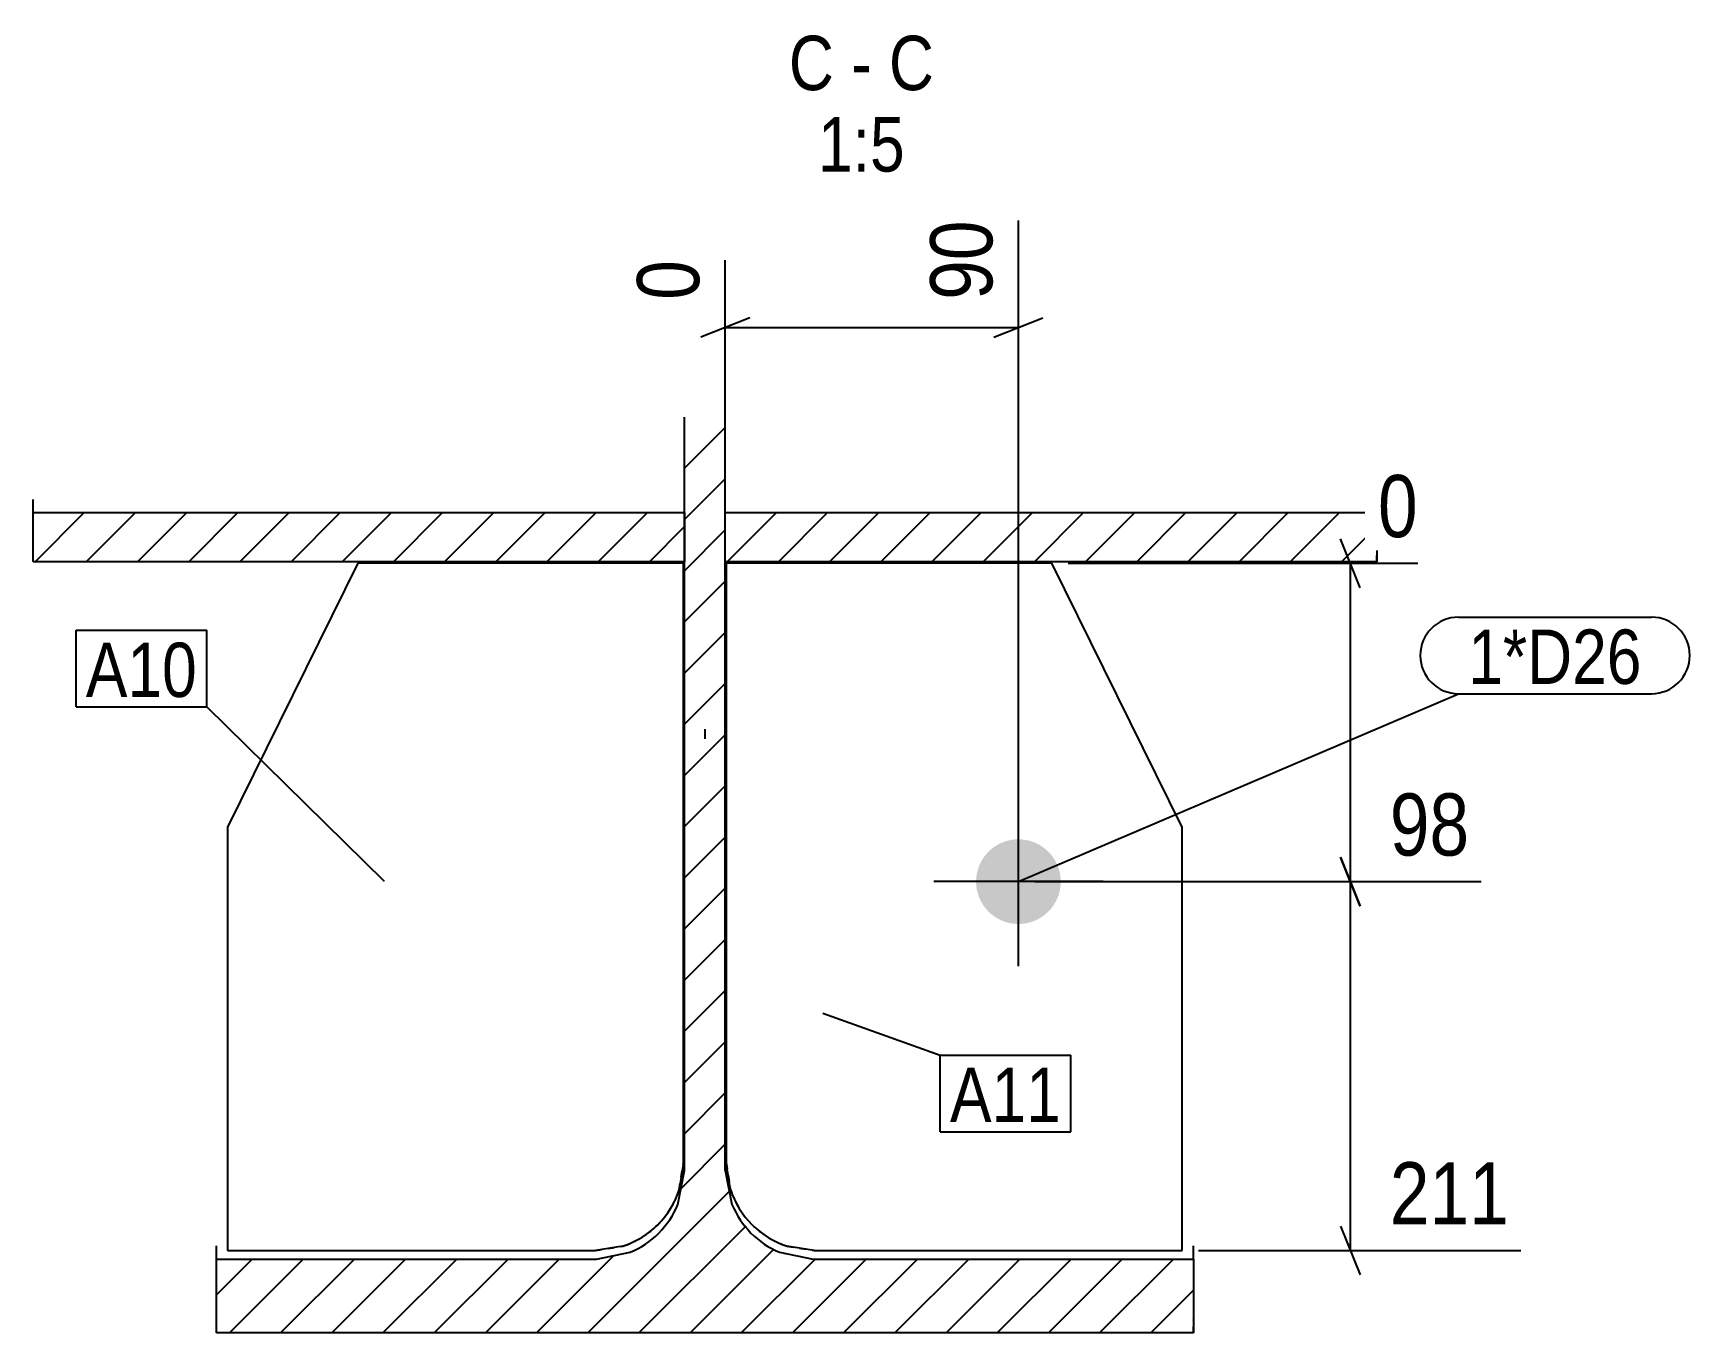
# Model space of a CAD drawing. Header units: millimetres. Extents: x 23 to 83937, y 8 to 4911.
# Drawn here: x 77831 to 78340, y 12 to 411 of the extents above; entities that cross this region are included whole.
import ezdxf

# ---------------------------------------------------------------- set-up
doc = ezdxf.new("R2010")
doc.units = ezdxf.units.MM
doc.linetypes.add('DXK_LINE_DOT2', pattern=[3.9198, 1.9599, -1.9599])
doc.linetypes.add('DXK_LINE_DOT3', pattern=[5.9187, 2.979, -0.9799, 0.9799, -0.9799])
for name, color, linetype in [('MÅLSÆTNING', 7, 'Continuous'), ('STÅL', 7, 'Continuous'), ('TEKST', 7, 'Continuous')]:
    doc.layers.add(name, color=color, linetype=linetype)
doc.styles.add('Arial Narrow', font='ARIALN.TTF', dxfattribs={"height": 0.2})

msp = doc.modelspace()

# ---------------------------------------------------------------- hatches: boundary and pattern name
at = {"layer": 'STÅL', "linetype": 'Continuous'}
h = msp.add_hatch(dxfattribs=at)
h.set_pattern_fill('', scale=3.5, style=0, pattern_type=0)
h.set_pattern_definition([(45, (78031.298, 293.173), (-7.85772, 7.85772), [])])
h.paths.add_polyline_path([(78043.8, 293.17), (78031.3, 293.17), (78031.3, 61.87), (78029.24, 51.46), (78023.39, 42.64), (78014.63, 36.74), (78004.3, 34.67), (77887.55, 34.67), (77887.55, 12), (78187.55, 12), (78187.55, 34.67), (78070.8, 34.67), (78060.47, 36.74), (78051.71, 42.64), (78045.85, 51.46), (78043.8, 61.87)])
h = msp.add_hatch(dxfattribs=at)
h.set_pattern_fill('', scale=3.5, style=0, pattern_type=0)
h.set_pattern_definition([(45, (77831.298, 263.878), (-7.8577, 7.8577), [])])
h.paths.add_polyline_path([(78031.3, 263.88), (77831.3, 263.88), (77831.3, 248.77), (78031.3, 248.77)])
h = msp.add_hatch(dxfattribs=at)
h.set_pattern_fill('', scale=3.5, style=0, pattern_type=0)
h.set_pattern_definition([(45, (78043.798, 263.878), (-7.8577, 7.8577), [])])
h.paths.add_polyline_path([(78243.8, 263.88), (78043.8, 263.88), (78043.8, 248.77), (78243.8, 248.77)])
msp.add_hatch(color=96, dxfattribs=at).paths.add_polyline_path([(78120.8, 150.55, -1), (78146.8, 150.55, -1)])

# ---------------------------------------------------------------- linework, layer by layer
at = {"layer": 'MÅLSÆTNING', "color": 7, "linetype": 'Continuous'}
for p, q in [((78133.8, 155.55), (78133.8, 353.58)), ((78043.8, 182.52), (78043.8, 341.4)), ((78051.3, 323.71), (78036.3, 317.71)), ((78043.8, 320.71), (78133.8, 320.71)), ((78126.3, 317.71), (78141.3, 323.71)), ((78238.71, 240.81), (78232.71, 255.81)), ((78149.1, 248.31), (78256.4, 248.31)), ((78235.71, 150.55), (78235.71, 248.31)), ((78232.71, 158.05), (78238.71, 143.05)), ((78238.71, 143.05), (78232.71, 158.05)), ((78138.8, 150.55), (78275.87, 150.55)), ((78138.8, 150.55), (78275.87, 150.55)), ((78235.71, 37.31), (78235.71, 150.55)), ((78232.71, 44.81), (78238.71, 29.81)), ((78189.1, 37.31), (78288.06, 37.31))]:
    msp.add_line(p, q, dxfattribs=at)
at = {"layer": 'STÅL', "color": 2, "linetype": 'Continuous'}
for p, q in [((78031.3, 61.87), (78031.3, 293.17)), ((78043.8, 61.87), (78043.8, 293.17)), ((77831.3, 263.88), (77831.3, 267.88)), ((78243.8, 263.88), (78243.8, 267.88)), ((77831.3, 263.88), (78031.3, 263.88)), ((77831.3, 248.77), (77831.3, 263.88)), ((78031.3, 263.88), (78031.3, 248.77)), ((78043.8, 263.88), (78243.8, 263.88)), ((78043.8, 248.77), (78043.8, 263.88)), ((78243.8, 263.88), (78243.8, 248.77)), ((78031.3, 248.77), (77831.3, 248.77)), ((77931, 248.31), (77891, 167.31)), ((78031, 248.31), (77931, 248.31)), ((78031, 64.31), (78031, 248.31)), ((78243.8, 248.77), (78043.8, 248.77)), ((78144.1, 248.31), (78044.1, 248.31)), ((78044.1, 248.31), (78044.1, 64.31)), ((78184.1, 167.31), (78144.1, 248.31)), ((77891, 167.31), (77891, 37.31)), ((78184.1, 37.31), (78184.1, 167.31)), ((78029.24, 51.46), (78031.3, 61.87)), ((78031, 64.31), (78029.68, 55.97)), ((78043.8, 61.87), (78045.85, 51.46)), ((78045.42, 55.97), (78044.1, 64.31)), ((77887.55, 34.67), (77887.55, 38.68)), ((77891, 37.31), (78004, 37.31)), ((78012.34, 38.63), (78004, 37.31)), ((78004.3, 34.67), (78014.63, 36.74)), ((78060.47, 36.74), (78070.8, 34.67)), ((78071.1, 37.31), (78062.75, 38.63)), ((78071.1, 37.31), (78184.1, 37.31)), ((78187.55, 34.67), (78187.55, 38.68)), ((77887.55, 12), (77887.55, 34.67)), ((77887.55, 34.67), (78004.3, 34.67)), ((78070.8, 34.67), (78187.55, 34.67)), ((78187.55, 34.67), (78187.55, 12)), ((78187.55, 12), (77887.55, 12))]:
    msp.add_line(p, q, dxfattribs=at)
at = {"layer": 'STÅL', "color": 7, "linetype": 'DXK_LINE_DOT2'}
for p, q in [((78031.3, 263.88), (78031.3, 267.88)), ((78043.8, 263.88), (78043.8, 267.88)), ((77831.3, 248.77), (77831.3, 252.77)), ((78031.3, 248.77), (78031.3, 252.77)), ((78043.8, 248.77), (78043.8, 252.77)), ((78243.8, 248.77), (78243.8, 252.77)), ((78029.68, 55.97), (78031, 64.31)), ((78031.3, 61.87), (78031.3, 65.88)), ((78043.8, 61.87), (78043.8, 65.88)), ((78044.1, 64.31), (78045.42, 55.97)), ((78004, 37.31), (78012.34, 38.63)), ((78062.75, 38.63), (78071.1, 37.31)), ((77887.55, 12), (77887.55, 16.01)), ((78187.55, 12), (78187.55, 16.01))]:
    msp.add_line(p, q, dxfattribs=at)
at = {"layer": 'STÅL', "color": 7, "linetype": 'DXK_LINE_DOT3'}
msp.add_line((78037.55, 197.36), (78037.55, 193.35), dxfattribs=at)
at = {"layer": 'STÅL', "color": 96, "linetype": 'Continuous'}
for p, q in [((78133.8, 124.55), (78133.8, 176.55)), ((78159.8, 150.55), (78107.8, 150.55))]:
    msp.add_line(p, q, dxfattribs=at)
at = {"layer": 'STÅL', "color": 2, "linetype": 'Continuous'}
for centre, radius, start, end in [((78004, 64.31), 27, 288, 342), ((78071.1, 64.31), 27, 198, 252), ((78004.17, 61.74), 27.1, 292.7149, 337.7138), ((78070.93, 61.74), 27.1, 202.2862, 247.2851)]:
    msp.add_arc(centre, radius, start, end, dxfattribs=at)
at = {"layer": 'STÅL', "color": 7, "linetype": 'DXK_LINE_DOT2'}
for centre, start, end in [((78004, 64.31), 288, 342), ((78071.1, 64.31), 198, 252)]:
    msp.add_arc(centre, 27, start, end, dxfattribs=at)
at = {"layer": 'TEKST', "color": 7, "linetype": 'Continuous'}
for p, q in [((78268.92, 231.76), (78328.2, 231.76)), ((77844.49, 227.73), (77884.6, 227.73)), ((77844.49, 204.23), (77844.49, 227.73)), ((77884.6, 204.23), (77884.6, 227.73)), ((77844.49, 204.23), (77884.6, 204.23)), ((77939.13, 150.55), (77884.6, 204.23)), ((78268.92, 208.26), (78328.2, 208.26)), ((78073.79, 110.17), (78109.79, 97.27)), ((78109.79, 97.27), (78149.9, 97.27)), ((78109.79, 73.77), (78109.79, 97.27)), ((78149.9, 73.77), (78149.9, 97.27)), ((78109.79, 73.77), (78149.9, 73.77))]:
    msp.add_line(p, q, dxfattribs=at)
for centre, start, end in [((78268.92, 220.01), 90, 270), ((78328.2, 220.01), 270, 90)]:
    msp.add_arc(centre, 11.75, start, end, dxfattribs=at)

# ---------------------------------------------------------------- wipeouts: each hides what was drawn before it
at = {"color": 0, "linetype": 'Continuous'}
for points, layer in [([(78276.23, 154.55), (78276.23, 182.55), (78243.85, 182.55), (78243.85, 154.55)], 'MÅLSÆTNING'), ([(78288.41, 41.31), (78288.41, 69.31), (78243.85, 69.31), (78243.85, 41.31)], 'MÅLSÆTNING'), ([(78077.17, 393.58), (78077.17, 411.08), (78063.33, 411.08), (78063.33, 393.58)], 'TEKST'), ([(78088.8, 393.58), (78088.8, 411.08), (78082.42, 411.08), (78082.42, 393.58)], 'TEKST'), ([(78107.89, 393.58), (78107.89, 411.08), (78094.05, 411.08), (78094.05, 393.58)], 'TEKST'), ([(78098.94, 368.58), (78098.94, 386.08), (78072.28, 386.08), (78072.28, 368.58)], 'TEKST')]:
    msp.add_wipeout(points, dxfattribs=at).dxf.layer = layer
at = {"color": 0}
for points in [[(77881.6, 207.23), (77881.6, 224.73), (77847.49, 224.73), (77847.49, 207.23)], [(78325.2, 211.26), (78325.2, 228.76), (78271.92, 228.76), (78271.92, 211.26)]]:
    msp.add_wipeout(points, dxfattribs=at).dxf.layer = 'TEKST'

# ---------------------------------------------------------------- next in the draw order: linework, layer by layer
at = {"layer": 'TEKST', "color": 7, "linetype": 'Continuous'}
msp.add_line((78133.8, 150.55), (78268.92, 208.26), dxfattribs=at)

# ---------------------------------------------------------------- next in the draw order: texts
at = {"layer": 'MÅLSÆTNING', "color": 3, "linetype": 'Continuous', "style": 'Arial Narrow'}
for s, p in [('98', (78247.85, 158.55)), ('211', (78247.85, 45.31))]:
    msp.add_text(s, height=19.089, dxfattribs=at).set_placement(p)
at = {"layer": 'TEKST', "color": 3, "linetype": 'Continuous', "style": 'Arial Narrow'}
for s, height, p in [('C', 16.7, (78063.33, 393.58)), ('C', 16.7, (78094.05, 393.58)), ('-', 16.7, (78082.42, 393.58)), ('1:5', 16.702, (78072.28, 368.58))]:
    msp.add_text(s, height=height, dxfattribs=at).set_placement(p)

# ---------------------------------------------------------------- next in the draw order: wipeouts: each hides what was drawn before it
at = {"color": 0, "linetype": 'Continuous'}
for points in [[(78129.8, 357.58), (78101.8, 357.58), (78101.8, 325.21), (78129.8, 325.21)], [(78039.8, 345.4), (78011.8, 345.4), (78011.8, 325.21), (78039.8, 325.21)], [(78260.4, 252.31), (78260.4, 280.31), (78240.21, 280.31), (78240.21, 252.31)]]:
    msp.add_wipeout(points, dxfattribs=at).dxf.layer = 'MÅLSÆTNING'
at = {"color": 0}
for points in [[(77881.6, 207.23), (77881.6, 224.73), (77847.49, 224.73), (77847.49, 207.23)], [(78325.2, 211.26), (78325.2, 228.76), (78271.92, 228.76), (78271.92, 211.26)], [(78146.9, 76.77), (78146.9, 94.27), (78112.79, 94.27), (78112.79, 76.77)]]:
    msp.add_wipeout(points, dxfattribs=at).dxf.layer = 'TEKST'

# ---------------------------------------------------------------- next in the draw order: texts
at = {"layer": 'MÅLSÆTNING', "color": 3, "linetype": 'Continuous', "style": 'Arial Narrow'}
for s, height, p in [('90', 19.089, (78125.8, 329.21)), ('0', 19.09, (78035.8, 329.21))]:
    msp.add_text(s, height=height, rotation=90.0002, dxfattribs=at).set_placement(p)
msp.add_text('0', height=19.09, dxfattribs=at).set_placement((78244.21, 256.31))
at = {"layer": 'TEKST', "color": 3, "style": 'Arial Narrow'}
for s, p in [('A10', (77847.49, 207.23)), ('1*D26', (78271.92, 211.26))]:
    msp.add_text(s, height=16.702, dxfattribs=at).set_placement(p)

# ---------------------------------------------------------------- next in the draw order: wipeouts: each hides what was drawn before it
at = {"color": 0}
msp.add_wipeout([(78146.9, 76.77), (78146.9, 94.27), (78112.79, 94.27), (78112.79, 76.77)], dxfattribs=at).dxf.layer = 'TEKST'

# ---------------------------------------------------------------- next in the draw order: texts
at = {"layer": 'TEKST', "color": 3, "style": 'Arial Narrow'}
msp.add_text('A11', height=16.702, dxfattribs=at).set_placement((78112.79, 76.77))

doc.saveas('drawing.dxf')
